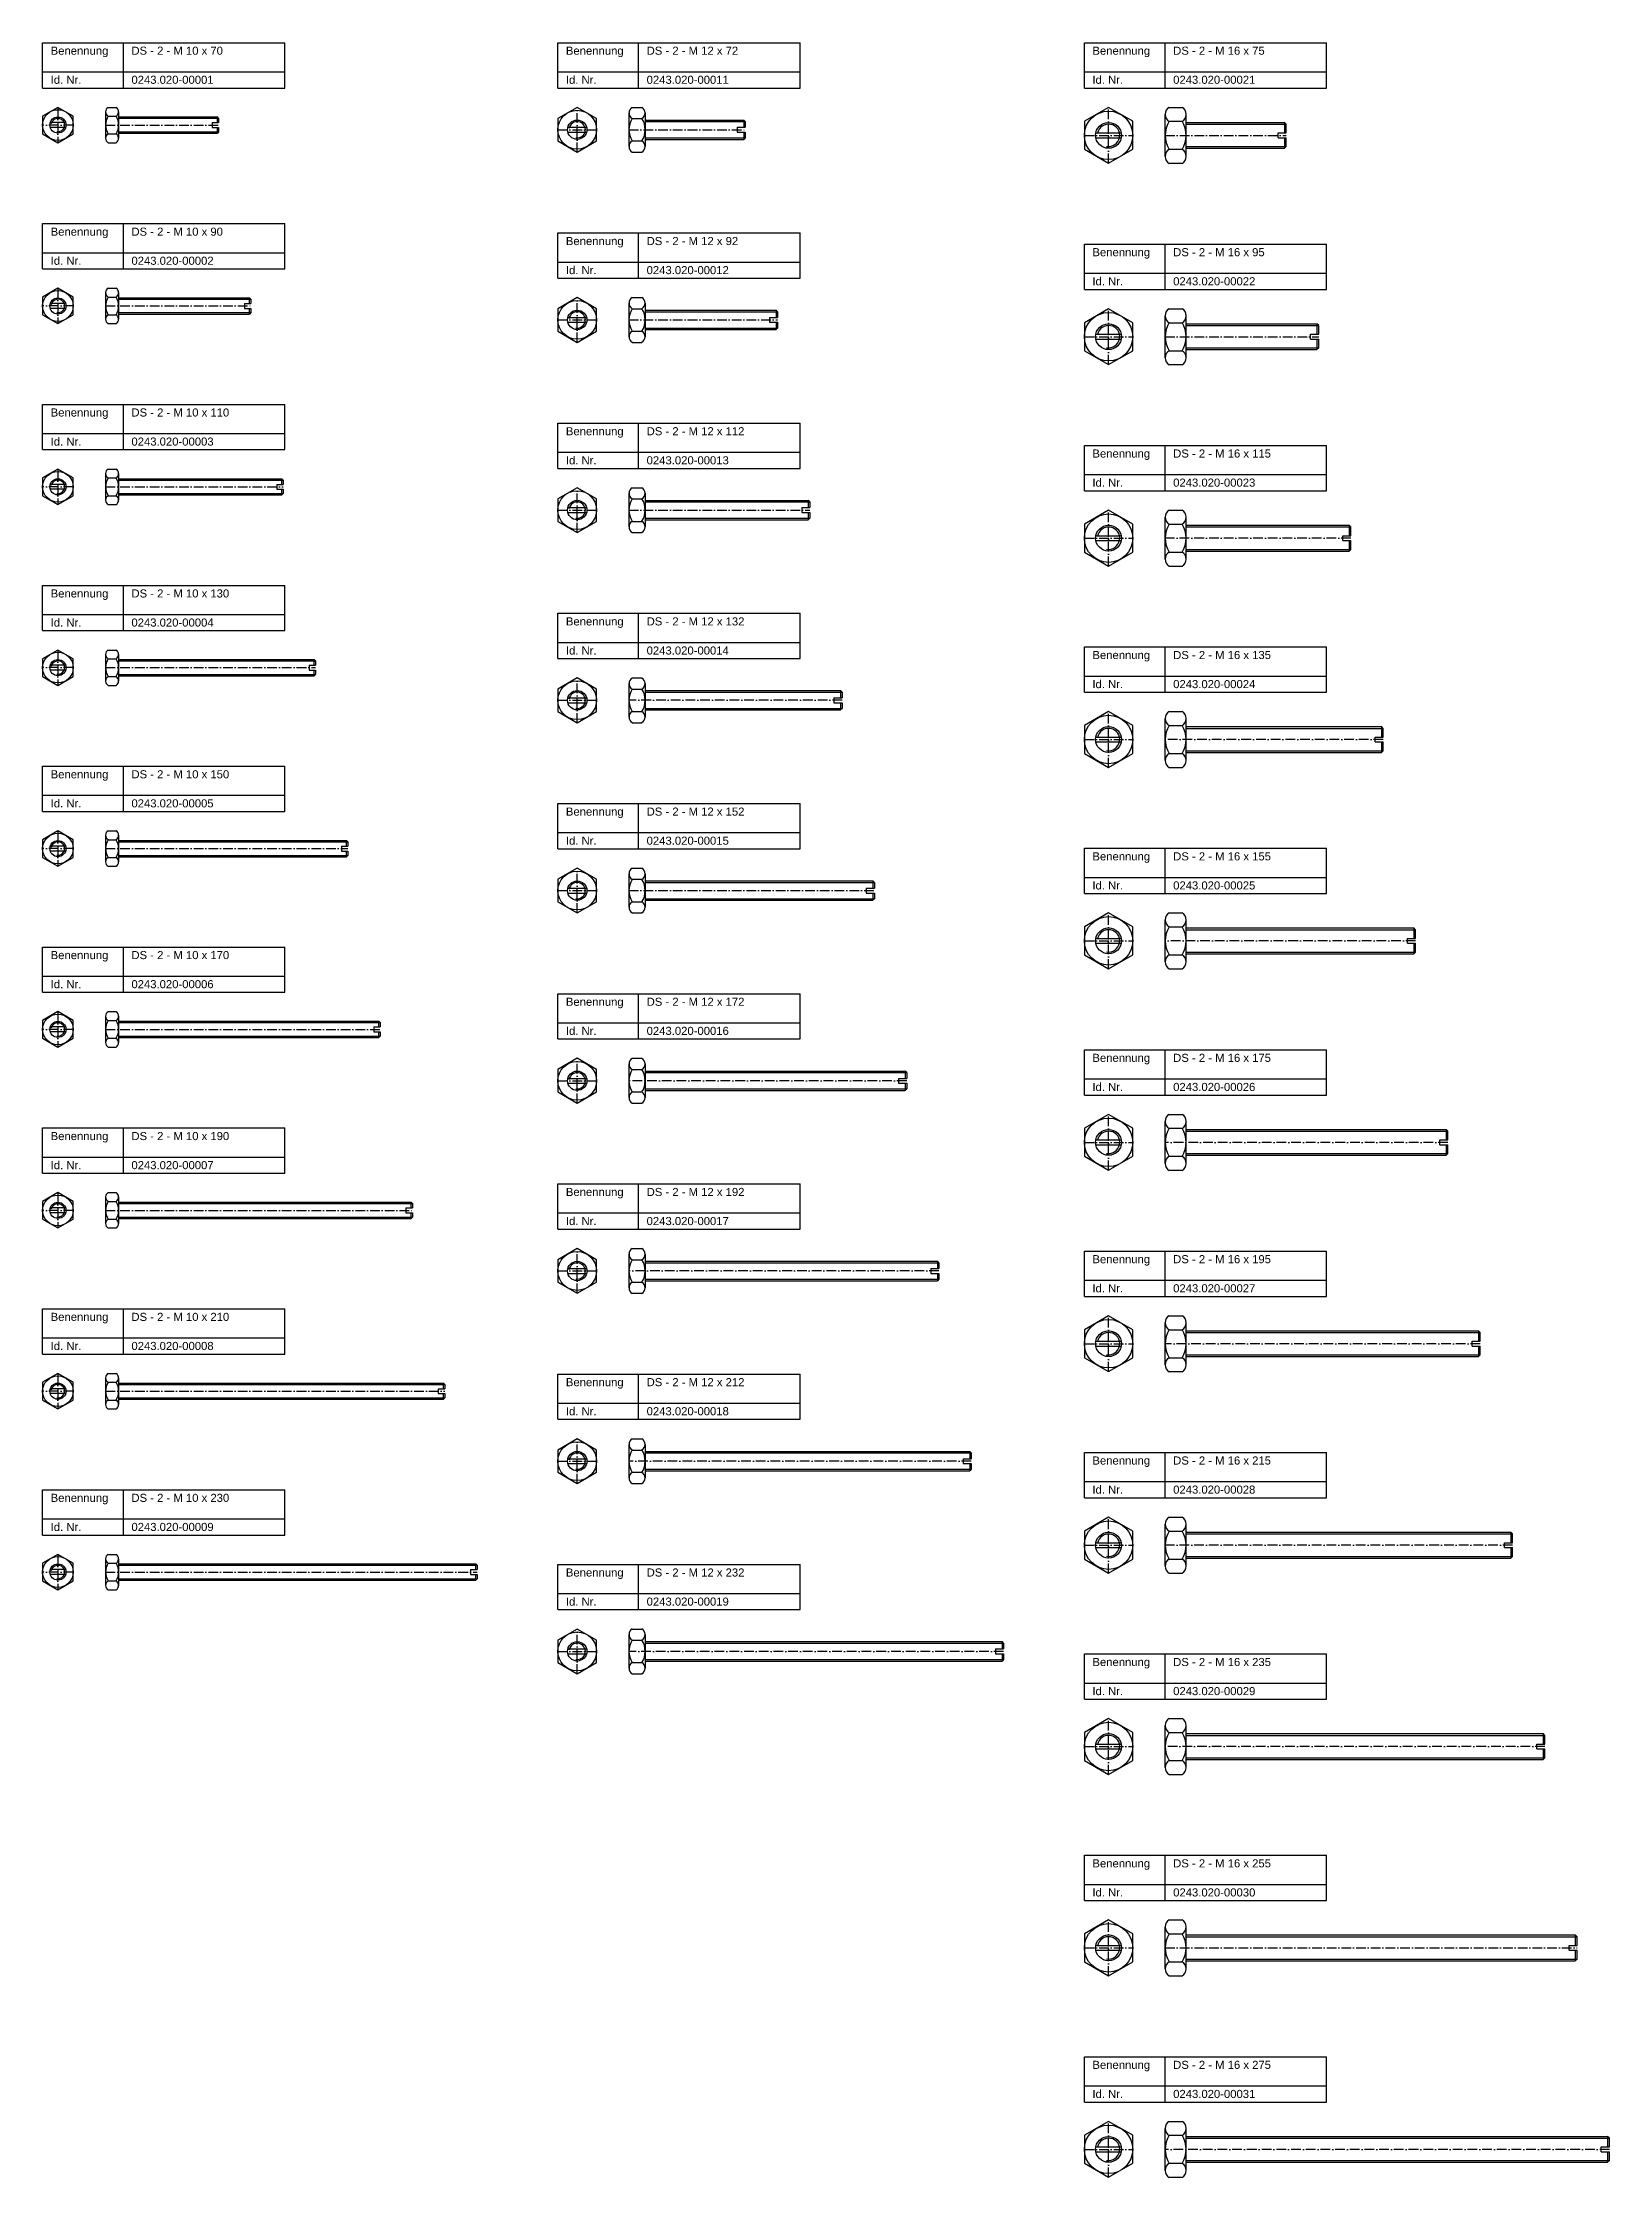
# Model space of a CAD drawing. Header units: millimetres. Extents: x 77 to 1863, y 1386 to 2936.
# Drawn here: x 77 to 1047, y 1615 to 2936 of the extents above; entities that cross this region are included whole.
import ezdxf

# ---------------------------------------------------------------- set-up
doc = ezdxf.new("R2010")
doc.units = ezdxf.units.MM
doc.header["$LTSCALE"] = 0.5
doc.linetypes.add('achse', pattern=[18, 12, -3, 0, -3])
doc.layers.add('HALFEN', color=2, linetype='CONTINUOUS')
doc.styles.add('ARIAL50', font='ARIAL.TTF', dxfattribs={"height": 5})

msp = doc.modelspace()

# ---------------------------------------------------------------- texts
at = {"layer": 'HALFEN', "style": 'ARIAL50'}
for s, p in [('Benennung', (82.2, 2928.8)), ('DS - 2 - M 10 x 70', (132.2, 2928.8)), ('Benennung', (401.2, 2928.8)), ('DS - 2 - M 12 x 72', (451.2, 2928.8)), ('Benennung', (727.2, 2928.8)), ('DS - 2 - M 16 x 75', (777.2, 2928.8)), ('Id. Nr.', (82.2, 2910.8)), ('0243.020-00001', (132.2, 2910.8)), ('Id. Nr.', (401.2, 2910.8)), ('0243.020-00011', (451.2, 2910.8)), ('Id. Nr.', (727.2, 2910.8)), ('0243.020-00021', (777.2, 2910.8)), ('Benennung', (82.2, 2816.8)), ('DS - 2 - M 10 x 90', (132.2, 2816.8)), ('Benennung', (401.2, 2811)), ('DS - 2 - M 12 x 92', (451.2, 2811)), ('Id. Nr.', (82.2, 2798.8)), ('0243.020-00002', (132.2, 2798.8)), ('Benennung', (727.2, 2804.1)), ('DS - 2 - M 16 x 95', (777.2, 2804.1)), ('Id. Nr.', (401.2, 2793)), ('0243.020-00012', (451.2, 2793)), ('Id. Nr.', (727.2, 2786.1)), ('0243.020-00022', (777.2, 2786.1)), ('Benennung', (82.2, 2704.9)), ('DS - 2 - M 10 x 110', (132.2, 2704.9)), ('Benennung', (401.2, 2693.3)), ('DS - 2 - M 12 x 112', (451.2, 2693.3)), ('Id. Nr.', (82.2, 2686.9)), ('0243.020-00003', (132.2, 2686.9)), ('Benennung', (727.2, 2679.5)), ('DS - 2 - M 16 x 115', (777.2, 2679.5)), ('Id. Nr.', (401.2, 2675.3)), ('0243.020-00013', (451.2, 2675.3)), ('Id. Nr.', (727.2, 2661.5)), ('0243.020-00023', (777.2, 2661.5)), ('Benennung', (82.2, 2592.9)), ('DS - 2 - M 10 x 130', (132.2, 2592.9)), ('Id. Nr.', (82.2, 2574.9)), ('0243.020-00004', (132.2, 2574.9)), ('Benennung', (401.2, 2575.6)), ('DS - 2 - M 12 x 132', (451.2, 2575.6)), ('Id. Nr.', (401.2, 2557.6)), ('0243.020-00014', (451.2, 2557.6)), ('Benennung', (727.2, 2554.8)), ('DS - 2 - M 16 x 135', (777.2, 2554.8)), ('Id. Nr.', (727.2, 2536.8)), ('0243.020-00024', (777.2, 2536.8)), ('Benennung', (82.2, 2481)), ('DS - 2 - M 10 x 150', (132.2, 2481)), ('Id. Nr.', (82.2, 2463)), ('0243.020-00005', (132.2, 2463)), ('Benennung', (401.2, 2457.9)), ('DS - 2 - M 12 x 152', (451.2, 2457.9)), ('Id. Nr.', (401.2, 2439.9)), ('0243.020-00015', (451.2, 2439.9)), ('Benennung', (727.2, 2430.2)), ('DS - 2 - M 16 x 155', (777.2, 2430.2)), ('Id. Nr.', (727.2, 2412.2)), ('0243.020-00025', (777.2, 2412.2)), ('Benennung', (82.2, 2369.1)), ('DS - 2 - M 10 x 170', (132.2, 2369.1)), ('Id. Nr.', (82.2, 2351.1)), ('0243.020-00006', (132.2, 2351.1)), ('Benennung', (401.2, 2340.2)), ('DS - 2 - M 12 x 172', (451.2, 2340.2)), ('Id. Nr.', (401.2, 2322.2)), ('0243.020-00016', (451.2, 2322.2)), ('Benennung', (727.2, 2305.5)), ('DS - 2 - M 16 x 175', (777.2, 2305.5)), ('Id. Nr.', (727.2, 2287.5)), ('0243.020-00026', (777.2, 2287.5)), ('Benennung', (82.2, 2257.1)), ('DS - 2 - M 10 x 190', (132.2, 2257.1)), ('Id. Nr.', (82.2, 2239.1)), ('0243.020-00007', (132.2, 2239.1)), ('Benennung', (401.2, 2222.5)), ('DS - 2 - M 12 x 192', (451.2, 2222.5)), ('Id. Nr.', (401.2, 2204.5)), ('0243.020-00017', (451.2, 2204.5)), ('Benennung', (727.2, 2180.9)), ('DS - 2 - M 16 x 195', (777.2, 2180.9)), ('Id. Nr.', (727.2, 2162.9)), ('0243.020-00027', (777.2, 2162.9)), ('Benennung', (82.2, 2145.2)), ('DS - 2 - M 10 x 210', (132.2, 2145.2)), ('Id. Nr.', (82.2, 2127.2)), ('0243.020-00008', (132.2, 2127.2)), ('Benennung', (401.2, 2104.8)), ('DS - 2 - M 12 x 212', (451.2, 2104.8)), ('Id. Nr.', (401.2, 2086.8)), ('0243.020-00018', (451.2, 2086.8)), ('Benennung', (727.2, 2056.3)), ('DS - 2 - M 16 x 215', (777.2, 2056.3)), ('Benennung', (82.2, 2033.2)), ('DS - 2 - M 10 x 230', (132.2, 2033.2)), ('Id. Nr.', (727.2, 2038.3)), ('0243.020-00028', (777.2, 2038.3)), ('Id. Nr.', (82.2, 2015.2)), ('0243.020-00009', (132.2, 2015.2)), ('Benennung', (401.2, 1987)), ('DS - 2 - M 12 x 232', (451.2, 1987)), ('Id. Nr.', (401.2, 1969)), ('0243.020-00019', (451.2, 1969)), ('Benennung', (727.2, 1931.6)), ('DS - 2 - M 16 x 235', (777.2, 1931.6)), ('Id. Nr.', (727.2, 1913.6)), ('0243.020-00029', (777.2, 1913.6)), ('Benennung', (727.2, 1807)), ('DS - 2 - M 16 x 255', (777.2, 1807)), ('Id. Nr.', (727.2, 1789)), ('0243.020-00030', (777.2, 1789)), ('Benennung', (727.2, 1682.3)), ('DS - 2 - M 16 x 275', (777.2, 1682.3)), ('Id. Nr.', (727.2, 1664.3)), ('0243.020-00031', (777.2, 1664.3))]:
    msp.add_text(s, height=5, dxfattribs=at).set_placement(p)

# ---------------------------------------------------------------- linework, layer by layer
at = {"layer": 'HALFEN'}
for p, q in [((77.2, 2936.2), (227.2, 2936.2)), ((77.2, 2908.2), (77.2, 2936.2)), ((127.2, 2908.2), (127.2, 2936.2)), ((227.2, 2908.2), (227.2, 2936.2)), ((396.2, 2936.2), (546.2, 2936.2)), ((396.2, 2908.2), (396.2, 2936.2)), ((446.2, 2908.2), (446.2, 2936.2)), ((546.2, 2908.2), (546.2, 2936.2)), ((722.2, 2936.2), (872.2, 2936.2)), ((722.2, 2908.2), (722.2, 2936.2)), ((772.2, 2908.2), (772.2, 2936.2)), ((872.2, 2908.2), (872.2, 2936.2)), ((77.2, 2918.2), (227.2, 2918.2)), ((77.2, 2908.2), (227.2, 2908.2)), ((396.2, 2918.2), (546.2, 2918.2)), ((396.2, 2908.2), (546.2, 2908.2)), ((722.2, 2918.2), (872.2, 2918.2)), ((722.2, 2908.2), (872.2, 2908.2)), ((86.7, 2896.2), (77.2, 2890.8)), ((96.2, 2890.8), (86.7, 2896.2)), ((116.2, 2893.5), (116.2, 2877.1)), ((117.8, 2896.2), (122.7, 2896.2)), ((124.2, 2893.5), (124.2, 2877.1)), ((442.2, 2896.2), (448.2, 2896.2)), ((774.7, 2896.2), (782.7, 2896.2)), ((77.2, 2890.8), (77.2, 2879.8)), ((91.5, 2886.8), (82, 2886.8)), ((91.5, 2883.8), (82, 2883.8)), ((96.2, 2879.8), (96.2, 2890.8)), ((117.8, 2890.8), (122.7, 2890.8)), ((124.2, 2890.3), (185.4, 2890.3)), ((124.2, 2889.5), (186.2, 2889.5)), ((124.2, 2881.1), (186.2, 2881.1)), ((124.2, 2880.3), (185.4, 2880.3)), ((182.2, 2886.8), (186.2, 2886.8)), ((182.2, 2886.8), (182.2, 2883.8)), ((182.2, 2883.8), (186.2, 2883.8)), ((186.2, 2889.5), (185.4, 2890.3)), ((185.4, 2886.8), (185.4, 2890.3)), ((185.4, 2880.3), (185.4, 2883.8)), ((186.2, 2881.1), (185.4, 2880.3)), ((186.2, 2889.5), (186.2, 2886.8)), ((186.2, 2883.8), (186.2, 2881.1)), ((402.4, 2883.9), (414.1, 2883.9)), ((402.4, 2880.9), (414.1, 2880.9)), ((440.2, 2892.8), (440.2, 2872)), ((442.2, 2889.3), (448.2, 2889.3)), ((450.2, 2892.8), (450.2, 2872)), ((450.2, 2888.4), (511.3, 2888.4)), ((450.2, 2887.4), (512.2, 2887.4)), ((507.2, 2883.9), (512.2, 2883.9)), ((507.2, 2883.9), (507.2, 2880.9)), ((507.2, 2880.9), (512.2, 2880.9)), ((511.3, 2888.4), (511.3, 2883.9)), ((512.2, 2887.4), (511.3, 2888.4)), ((511.3, 2880.9), (511.3, 2876.4)), ((512.2, 2887.4), (512.2, 2883.9)), ((512.2, 2880.9), (512.2, 2877.3)), ((729.4, 2880.4), (745.1, 2880.4)), ((772.2, 2865.9), (772.2, 2891.9)), ((774.7, 2887.6), (782.7, 2887.6)), ((785.2, 2865.9), (785.2, 2891.9)), ((785.2, 2886.9), (846.2, 2886.9)), ((785.2, 2885.8), (847.2, 2885.8)), ((842.2, 2880.4), (847.2, 2880.4)), ((842.2, 2877.4), (842.2, 2880.4)), ((847.2, 2885.8), (846.2, 2886.9)), ((846.2, 2886.9), (846.2, 2880.4)), ((847.2, 2880.4), (847.2, 2885.8)), ((77.2, 2879.8), (86.7, 2874.3)), ((86.7, 2874.3), (96.2, 2879.8)), ((117.8, 2879.8), (122.7, 2879.8)), ((117.8, 2874.3), (122.7, 2874.3)), ((442.2, 2875.5), (448.2, 2875.5)), ((442.2, 2868.5), (448.2, 2868.5)), ((450.2, 2877.3), (512.2, 2877.3)), ((450.2, 2876.4), (511.3, 2876.4)), ((512.2, 2877.3), (511.3, 2876.4)), ((729.4, 2877.4), (745.1, 2877.4)), ((774.7, 2870.3), (782.7, 2870.3)), ((785.2, 2872), (847.2, 2872)), ((785.2, 2870.9), (846.2, 2870.9)), ((842.2, 2877.4), (847.2, 2877.4)), ((846.2, 2877.4), (846.2, 2870.9)), ((847.2, 2872), (846.2, 2870.9)), ((847.2, 2872), (847.2, 2877.4)), ((774.7, 2861.6), (782.7, 2861.6)), ((77.2, 2824.3), (227.2, 2824.3)), ((77.2, 2796.3), (77.2, 2824.3)), ((127.2, 2796.3), (127.2, 2824.3)), ((227.2, 2796.3), (227.2, 2824.3)), ((396.2, 2818.5), (546.2, 2818.5)), ((396.2, 2790.5), (396.2, 2818.5)), ((446.2, 2790.5), (446.2, 2818.5)), ((546.2, 2790.5), (546.2, 2818.5)), ((77.2, 2806.3), (227.2, 2806.3)), ((722.2, 2811.6), (872.2, 2811.6)), ((722.2, 2783.6), (722.2, 2811.6)), ((772.2, 2783.6), (772.2, 2811.6)), ((872.2, 2783.6), (872.2, 2811.6)), ((77.2, 2796.3), (227.2, 2796.3)), ((396.2, 2800.5), (546.2, 2800.5)), ((396.2, 2790.5), (546.2, 2790.5)), ((722.2, 2793.6), (872.2, 2793.6)), ((86.7, 2784.3), (77.2, 2778.8)), ((77.2, 2778.8), (77.2, 2767.9)), ((91.5, 2774.8), (82, 2774.8)), ((96.2, 2778.8), (86.7, 2784.3)), ((96.2, 2767.9), (96.2, 2778.8)), ((116.2, 2781.6), (116.2, 2765.1)), ((117.8, 2784.3), (122.7, 2784.3)), ((117.8, 2778.8), (122.7, 2778.8)), ((124.2, 2781.6), (124.2, 2765.1)), ((124.2, 2778.3), (205.4, 2778.3)), ((124.2, 2777.5), (206.2, 2777.5)), ((202.2, 2774.8), (206.2, 2774.8)), ((202.2, 2774.8), (202.2, 2771.8)), ((205.4, 2774.8), (205.4, 2778.3)), ((206.2, 2777.5), (205.4, 2778.3)), ((206.2, 2777.5), (206.2, 2774.8)), ((440.2, 2775.1), (440.2, 2754.3)), ((442.2, 2778.5), (448.2, 2778.5)), ((450.2, 2775.1), (450.2, 2754.3)), ((722.2, 2783.6), (872.2, 2783.6)), ((77.2, 2767.9), (86.7, 2762.4)), ((91.5, 2771.8), (82, 2771.8)), ((86.7, 2762.4), (96.2, 2767.9)), ((117.8, 2767.9), (122.7, 2767.9)), ((117.8, 2762.4), (122.7, 2762.4)), ((124.2, 2769.2), (206.2, 2769.2)), ((124.2, 2768.3), (205.4, 2768.3)), ((202.2, 2771.8), (206.2, 2771.8)), ((205.4, 2768.3), (205.4, 2771.8)), ((206.2, 2769.2), (205.4, 2768.3)), ((206.2, 2771.8), (206.2, 2769.2)), ((402.4, 2766.2), (414.1, 2766.2)), ((402.4, 2763.2), (414.1, 2763.2)), ((442.2, 2771.6), (448.2, 2771.6)), ((450.2, 2770.7), (531.3, 2770.7)), ((450.2, 2769.7), (532.2, 2769.7)), ((527.2, 2766.2), (527.2, 2763.2)), ((527.2, 2766.2), (532.2, 2766.2)), ((527.2, 2763.2), (532.2, 2763.2)), ((532.2, 2769.7), (531.3, 2770.7)), ((531.3, 2770.7), (531.3, 2766.2)), ((531.3, 2763.2), (531.3, 2758.7)), ((532.2, 2769.7), (532.2, 2766.2)), ((532.2, 2763.2), (532.2, 2759.6)), ((772.2, 2741.3), (772.2, 2767.3)), ((774.7, 2771.6), (782.7, 2771.6)), ((774.7, 2762.9), (782.7, 2762.9)), ((785.2, 2741.3), (785.2, 2767.3)), ((785.2, 2762.3), (866.2, 2762.3)), ((785.2, 2761.2), (867.3, 2761.2)), ((867.3, 2761.2), (866.2, 2762.3)), ((866.2, 2762.3), (866.2, 2755.8)), ((867.3, 2755.8), (867.3, 2761.2)), ((442.2, 2757.8), (448.2, 2757.8)), ((442.2, 2750.8), (448.2, 2750.8)), ((450.2, 2759.6), (532.2, 2759.6)), ((450.2, 2758.7), (531.3, 2758.7)), ((532.2, 2759.6), (531.3, 2758.7)), ((729.4, 2755.8), (745.1, 2755.8)), ((729.4, 2752.8), (745.1, 2752.8)), ((862.3, 2752.8), (862.3, 2755.8)), ((862.3, 2755.8), (867.3, 2755.8)), ((862.3, 2752.8), (867.3, 2752.8)), ((866.2, 2752.8), (866.2, 2746.3)), ((867.3, 2747.4), (867.3, 2752.8)), ((774.7, 2745.6), (782.7, 2745.6)), ((774.7, 2737), (782.7, 2737)), ((785.2, 2747.4), (867.3, 2747.4)), ((785.2, 2746.3), (866.2, 2746.3)), ((867.3, 2747.4), (866.2, 2746.3)), ((77.2, 2712.4), (227.2, 2712.4)), ((77.2, 2684.4), (77.2, 2712.4)), ((127.2, 2684.4), (127.2, 2712.4)), ((227.2, 2684.4), (227.2, 2712.4)), ((396.2, 2700.8), (546.2, 2700.8)), ((396.2, 2672.8), (396.2, 2700.8)), ((446.2, 2672.8), (446.2, 2700.8)), ((546.2, 2672.8), (546.2, 2700.8)), ((77.2, 2694.4), (227.2, 2694.4)), ((77.2, 2684.4), (227.2, 2684.4)), ((396.2, 2682.8), (546.2, 2682.8)), ((722.2, 2687), (872.2, 2687)), ((722.2, 2659), (722.2, 2687)), ((772.2, 2659), (772.2, 2687)), ((872.2, 2659), (872.2, 2687)), ((86.7, 2672.4), (77.2, 2666.9)), ((96.2, 2666.9), (86.7, 2672.4)), ((116.2, 2669.6), (116.2, 2653.2)), ((117.8, 2672.4), (122.7, 2672.4)), ((124.2, 2669.6), (124.2, 2653.2)), ((396.2, 2672.8), (546.2, 2672.8)), ((722.2, 2669), (872.2, 2669)), ((77.2, 2666.9), (77.2, 2655.9)), ((77.2, 2655.9), (86.7, 2650.4)), ((91.5, 2662.9), (82, 2662.9)), ((91.5, 2659.9), (82, 2659.9)), ((86.7, 2650.4), (96.2, 2655.9)), ((96.2, 2655.9), (96.2, 2666.9)), ((117.8, 2666.9), (122.7, 2666.9)), ((117.8, 2655.9), (122.7, 2655.9)), ((124.2, 2666.4), (225.4, 2666.4)), ((124.2, 2665.6), (226.2, 2665.6)), ((124.2, 2657.2), (226.2, 2657.2)), ((124.2, 2656.4), (225.4, 2656.4)), ((222.2, 2662.9), (226.2, 2662.9)), ((222.2, 2662.9), (222.2, 2659.9)), ((222.2, 2659.9), (226.2, 2659.9)), ((225.4, 2662.9), (225.4, 2666.4)), ((226.2, 2665.6), (225.4, 2666.4)), ((225.4, 2656.4), (225.4, 2659.9)), ((226.2, 2657.2), (225.4, 2656.4)), ((226.2, 2665.6), (226.2, 2662.9)), ((226.2, 2659.9), (226.2, 2657.2)), ((440.2, 2657.4), (440.2, 2636.6)), ((442.2, 2660.8), (448.2, 2660.8)), ((450.2, 2657.4), (450.2, 2636.6)), ((722.2, 2659), (872.2, 2659)), ((117.8, 2650.4), (122.7, 2650.4)), ((402.4, 2648.5), (414.1, 2648.5)), ((402.4, 2645.5), (414.1, 2645.5)), ((442.2, 2653.9), (448.2, 2653.9)), ((450.2, 2653), (551.3, 2653)), ((450.2, 2652), (552.2, 2652)), ((547.2, 2648.5), (552.2, 2648.5)), ((547.2, 2648.5), (547.2, 2645.5)), ((547.2, 2645.5), (552.2, 2645.5)), ((552.2, 2652), (551.3, 2653)), ((551.3, 2653), (551.3, 2648.5)), ((551.3, 2645.5), (551.3, 2641)), ((552.2, 2652), (552.2, 2648.5)), ((552.2, 2645.5), (552.2, 2641.9)), ((772.2, 2616.7), (772.2, 2642.6)), ((774.7, 2647), (782.7, 2647)), ((785.2, 2616.7), (785.2, 2642.6)), ((442.2, 2640), (448.2, 2640)), ((442.2, 2633.1), (448.2, 2633.1)), ((450.2, 2641.9), (552.2, 2641.9)), ((450.2, 2641), (551.3, 2641)), ((552.2, 2641.9), (551.3, 2641)), ((729.4, 2631.1), (745.1, 2631.1)), ((774.7, 2638.3), (782.7, 2638.3)), ((785.2, 2637.6), (886.2, 2637.6)), ((785.2, 2636.6), (887.3, 2636.6)), ((882.3, 2631.1), (887.3, 2631.1)), ((882.3, 2628.1), (882.3, 2631.1)), ((887.3, 2636.6), (886.2, 2637.6)), ((886.2, 2637.6), (886.2, 2631.1)), ((887.3, 2631.1), (887.3, 2636.6)), ((729.4, 2628.1), (745.1, 2628.1)), ((774.7, 2621), (782.7, 2621)), ((785.2, 2622.7), (887.3, 2622.7)), ((785.2, 2621.6), (886.2, 2621.6)), ((882.3, 2628.1), (887.3, 2628.1)), ((886.2, 2628.1), (886.2, 2621.6)), ((887.3, 2622.7), (886.2, 2621.6)), ((887.3, 2622.7), (887.3, 2628.1)), ((774.7, 2612.3), (782.7, 2612.3)), ((77.2, 2600.4), (227.2, 2600.4)), ((77.2, 2572.4), (77.2, 2600.4)), ((127.2, 2572.4), (127.2, 2600.4)), ((227.2, 2572.4), (227.2, 2600.4)), ((77.2, 2582.4), (227.2, 2582.4)), ((396.2, 2583.1), (546.2, 2583.1)), ((396.2, 2555.1), (396.2, 2583.1)), ((446.2, 2555.1), (446.2, 2583.1)), ((546.2, 2555.1), (546.2, 2583.1)), ((77.2, 2572.4), (227.2, 2572.4)), ((396.2, 2565.1), (546.2, 2565.1)), ((86.7, 2560.4), (77.2, 2554.9)), ((77.2, 2554.9), (77.2, 2544)), ((91.5, 2551), (82, 2551)), ((96.2, 2554.9), (86.7, 2560.4)), ((96.2, 2544), (96.2, 2554.9)), ((116.2, 2557.7), (116.2, 2541.2)), ((117.8, 2560.4), (122.7, 2560.4)), ((117.8, 2554.9), (122.7, 2554.9)), ((124.2, 2557.7), (124.2, 2541.2)), ((124.2, 2554.5), (245.4, 2554.5)), ((124.2, 2553.7), (246.2, 2553.7)), ((242.2, 2551), (246.2, 2551)), ((242.2, 2551), (242.2, 2548)), ((245.4, 2551), (245.4, 2554.5)), ((246.2, 2553.7), (245.4, 2554.5)), ((246.2, 2553.7), (246.2, 2551)), ((396.2, 2555.1), (546.2, 2555.1)), ((722.2, 2562.3), (872.2, 2562.3)), ((722.2, 2534.3), (722.2, 2562.3)), ((772.2, 2534.3), (772.2, 2562.3)), ((872.2, 2534.3), (872.2, 2562.3)), ((77.2, 2544), (86.7, 2538.5)), ((91.5, 2548), (82, 2548)), ((86.7, 2538.5), (96.2, 2544)), ((117.8, 2544), (122.7, 2544)), ((117.8, 2538.5), (122.7, 2538.5)), ((124.2, 2545.3), (246.2, 2545.3)), ((124.2, 2544.5), (245.4, 2544.5)), ((242.2, 2548), (246.2, 2548)), ((245.4, 2544.5), (245.4, 2548)), ((246.2, 2545.3), (245.4, 2544.5)), ((246.2, 2548), (246.2, 2545.3)), ((440.2, 2539.6), (440.2, 2518.9)), ((442.2, 2543.1), (448.2, 2543.1)), ((450.2, 2539.6), (450.2, 2518.9)), ((722.2, 2544.3), (872.2, 2544.3)), ((402.4, 2530.8), (414.1, 2530.8)), ((402.4, 2527.8), (414.1, 2527.8)), ((442.2, 2536.2), (448.2, 2536.2)), ((450.2, 2535.3), (571.3, 2535.3)), ((450.2, 2534.3), (572.2, 2534.3)), ((450.2, 2524.2), (572.2, 2524.2)), ((450.2, 2523.3), (571.3, 2523.3)), ((567.2, 2530.8), (567.2, 2527.8)), ((567.2, 2530.8), (572.2, 2530.8)), ((567.2, 2527.8), (572.2, 2527.8)), ((572.2, 2534.3), (571.3, 2535.3)), ((571.3, 2535.3), (571.3, 2530.8)), ((571.3, 2527.8), (571.3, 2523.3)), ((572.2, 2524.2), (571.3, 2523.3)), ((572.2, 2534.3), (572.2, 2530.8)), ((572.2, 2527.8), (572.2, 2524.2)), ((722.2, 2534.3), (872.2, 2534.3)), ((442.2, 2522.3), (448.2, 2522.3)), ((442.2, 2515.4), (448.2, 2515.4)), ((772.2, 2492), (772.2, 2518)), ((774.7, 2522.3), (782.7, 2522.3)), ((774.7, 2513.7), (782.7, 2513.7)), ((785.2, 2492), (785.2, 2518)), ((785.2, 2513), (906.2, 2513)), ((785.2, 2511.9), (907.3, 2511.9)), ((907.3, 2511.9), (906.2, 2513)), ((906.2, 2513), (906.2, 2506.5)), ((907.3, 2506.5), (907.3, 2511.9)), ((729.4, 2506.5), (745.1, 2506.5)), ((729.4, 2503.5), (745.1, 2503.5)), ((785.2, 2498.1), (907.3, 2498.1)), ((785.2, 2497), (906.2, 2497)), ((902.3, 2503.5), (902.3, 2506.5)), ((902.3, 2506.5), (907.3, 2506.5)), ((902.3, 2503.5), (907.3, 2503.5)), ((906.2, 2503.5), (906.2, 2497)), ((907.3, 2498.1), (906.2, 2497)), ((907.3, 2498.1), (907.3, 2503.5)), ((77.2, 2488.5), (227.2, 2488.5)), ((77.2, 2460.5), (77.2, 2488.5)), ((127.2, 2460.5), (127.2, 2488.5)), ((227.2, 2460.5), (227.2, 2488.5)), ((774.7, 2496.3), (782.7, 2496.3)), ((774.7, 2487.7), (782.7, 2487.7)), ((77.2, 2470.5), (227.2, 2470.5)), ((77.2, 2460.5), (227.2, 2460.5)), ((396.2, 2465.4), (546.2, 2465.4)), ((396.2, 2437.4), (396.2, 2465.4)), ((446.2, 2437.4), (446.2, 2465.4)), ((546.2, 2437.4), (546.2, 2465.4)), ((86.7, 2448.5), (77.2, 2443)), ((96.2, 2443), (86.7, 2448.5)), ((116.2, 2445.8), (116.2, 2429.3)), ((117.8, 2448.5), (122.7, 2448.5)), ((124.2, 2445.8), (124.2, 2429.3)), ((396.2, 2447.4), (546.2, 2447.4)), ((77.2, 2443), (77.2, 2432)), ((77.2, 2432), (86.7, 2426.6)), ((91.5, 2439), (82, 2439)), ((91.5, 2436), (82, 2436)), ((86.7, 2426.6), (96.2, 2432)), ((96.2, 2432), (96.2, 2443)), ((117.8, 2443), (122.7, 2443)), ((117.8, 2432), (122.7, 2432)), ((124.2, 2442.5), (265.4, 2442.5)), ((124.2, 2441.7), (266.2, 2441.7)), ((124.2, 2433.3), (266.2, 2433.3)), ((124.2, 2432.5), (265.4, 2432.5)), ((262.2, 2439), (266.2, 2439)), ((262.2, 2439), (262.2, 2436)), ((262.2, 2436), (266.2, 2436)), ((265.4, 2439), (265.4, 2442.5)), ((266.2, 2441.7), (265.4, 2442.5)), ((265.4, 2432.5), (265.4, 2436)), ((266.2, 2433.3), (265.4, 2432.5)), ((266.2, 2441.7), (266.2, 2439)), ((266.2, 2436), (266.2, 2433.3)), ((396.2, 2437.4), (546.2, 2437.4)), ((722.2, 2437.7), (872.2, 2437.7)), ((722.2, 2409.7), (722.2, 2437.7)), ((772.2, 2409.7), (772.2, 2437.7)), ((872.2, 2409.7), (872.2, 2437.7)), ((117.8, 2426.6), (122.7, 2426.6)), ((440.2, 2421.9), (440.2, 2401.2)), ((442.2, 2425.4), (448.2, 2425.4)), ((442.2, 2418.5), (448.2, 2418.5)), ((450.2, 2421.9), (450.2, 2401.2)), ((450.2, 2417.5), (591.3, 2417.5)), ((592.2, 2416.6), (591.3, 2417.5)), ((591.3, 2417.5), (591.3, 2413)), ((722.2, 2419.7), (872.2, 2419.7)), ((402.4, 2413), (414.1, 2413)), ((402.4, 2410), (414.1, 2410)), ((442.2, 2404.6), (448.2, 2404.6)), ((450.2, 2416.6), (592.2, 2416.6)), ((450.2, 2406.5), (592.2, 2406.5)), ((450.2, 2405.5), (591.3, 2405.5)), ((587.2, 2413), (592.2, 2413)), ((587.2, 2413), (587.2, 2410)), ((587.2, 2410), (592.2, 2410)), ((591.3, 2410), (591.3, 2405.5)), ((592.2, 2406.5), (591.3, 2405.5)), ((592.2, 2416.6), (592.2, 2413)), ((592.2, 2410), (592.2, 2406.5)), ((722.2, 2409.7), (872.2, 2409.7)), ((442.2, 2397.7), (448.2, 2397.7)), ((772.2, 2367.4), (772.2, 2393.4)), ((774.7, 2397.7), (782.7, 2397.7)), ((785.2, 2367.4), (785.2, 2393.4)), ((729.4, 2381.9), (745.1, 2381.9)), ((729.4, 2378.9), (745.1, 2378.9)), ((774.7, 2389), (782.7, 2389)), ((785.2, 2388.4), (926.2, 2388.4)), ((785.2, 2387.3), (927.3, 2387.3)), ((922.3, 2381.9), (927.3, 2381.9)), ((922.3, 2378.9), (922.3, 2381.9)), ((922.3, 2378.9), (927.3, 2378.9)), ((926.2, 2388.4), (926.2, 2381.9)), ((927.3, 2387.3), (926.2, 2388.4)), ((926.2, 2378.9), (926.2, 2372.4)), ((927.3, 2381.9), (927.3, 2387.3)), ((927.3, 2373.4), (927.3, 2378.9)), ((77.2, 2376.6), (227.2, 2376.6)), ((77.2, 2348.6), (77.2, 2376.6)), ((127.2, 2348.6), (127.2, 2376.6)), ((227.2, 2348.6), (227.2, 2376.6)), ((774.7, 2371.7), (782.7, 2371.7)), ((785.2, 2373.4), (927.3, 2373.4)), ((785.2, 2372.4), (926.2, 2372.4)), ((927.3, 2373.4), (926.2, 2372.4)), ((77.2, 2358.6), (227.2, 2358.6)), ((774.7, 2363), (782.7, 2363)), ((77.2, 2348.6), (227.2, 2348.6)), ((396.2, 2347.7), (546.2, 2347.7)), ((396.2, 2319.7), (396.2, 2347.7)), ((446.2, 2319.7), (446.2, 2347.7)), ((546.2, 2319.7), (546.2, 2347.7)), ((86.7, 2336.6), (77.2, 2331.1)), ((77.2, 2331.1), (77.2, 2320.1)), ((91.5, 2327.1), (82, 2327.1)), ((96.2, 2331.1), (86.7, 2336.6)), ((96.2, 2320.1), (96.2, 2331.1)), ((116.2, 2333.8), (116.2, 2317.4)), ((117.8, 2336.6), (122.7, 2336.6)), ((117.8, 2331.1), (122.7, 2331.1)), ((124.2, 2333.8), (124.2, 2317.4)), ((124.2, 2330.6), (285.4, 2330.6)), ((124.2, 2329.8), (286.2, 2329.8)), ((282.2, 2327.1), (286.2, 2327.1)), ((282.2, 2327.1), (282.2, 2324.1)), ((285.4, 2327.1), (285.4, 2330.6)), ((286.2, 2329.8), (285.4, 2330.6)), ((286.2, 2329.8), (286.2, 2327.1)), ((396.2, 2329.7), (546.2, 2329.7)), ((77.2, 2320.1), (86.7, 2314.6)), ((91.5, 2324.1), (82, 2324.1)), ((86.7, 2314.6), (96.2, 2320.1)), ((117.8, 2320.1), (122.7, 2320.1)), ((117.8, 2314.6), (122.7, 2314.6)), ((124.2, 2321.4), (286.2, 2321.4)), ((124.2, 2320.6), (285.4, 2320.6)), ((282.2, 2324.1), (286.2, 2324.1)), ((285.4, 2320.6), (285.4, 2324.1)), ((286.2, 2321.4), (285.4, 2320.6)), ((286.2, 2324.1), (286.2, 2321.4)), ((396.2, 2319.7), (546.2, 2319.7)), ((722.2, 2313), (872.2, 2313)), ((722.2, 2285), (722.2, 2313)), ((772.2, 2285), (772.2, 2313)), ((872.2, 2285), (872.2, 2313)), ((440.2, 2304.2), (440.2, 2283.4)), ((442.2, 2307.7), (448.2, 2307.7)), ((442.2, 2300.8), (448.2, 2300.8)), ((450.2, 2304.2), (450.2, 2283.4)), ((450.2, 2299.8), (611.3, 2299.8)), ((450.2, 2298.9), (612.2, 2298.9)), ((612.2, 2298.9), (611.3, 2299.8)), ((611.3, 2299.8), (611.3, 2295.3)), ((612.2, 2298.9), (612.2, 2295.3)), ((402.4, 2295.3), (414.1, 2295.3)), ((402.4, 2292.3), (414.1, 2292.3)), ((442.2, 2286.9), (448.2, 2286.9)), ((450.2, 2288.8), (612.2, 2288.8)), ((450.2, 2287.8), (611.3, 2287.8)), ((607.2, 2295.3), (612.2, 2295.3)), ((607.2, 2295.3), (607.2, 2292.3)), ((607.2, 2292.3), (612.2, 2292.3)), ((611.3, 2292.3), (611.3, 2287.8)), ((612.2, 2288.8), (611.3, 2287.8)), ((612.2, 2292.3), (612.2, 2288.8)), ((722.2, 2295), (872.2, 2295)), ((442.2, 2280), (448.2, 2280)), ((722.2, 2285), (872.2, 2285)), ((774.7, 2273), (782.7, 2273)), ((77.2, 2264.6), (227.2, 2264.6)), ((77.2, 2236.6), (77.2, 2264.6)), ((127.2, 2236.6), (127.2, 2264.6)), ((227.2, 2236.6), (227.2, 2264.6)), ((772.2, 2242.7), (772.2, 2268.7)), ((774.7, 2264.4), (782.7, 2264.4)), ((785.2, 2242.7), (785.2, 2268.7)), ((785.2, 2263.7), (946.2, 2263.7)), ((785.2, 2262.6), (947.3, 2262.6)), ((947.3, 2262.6), (946.2, 2263.7)), ((946.2, 2263.7), (946.2, 2257.2)), ((947.3, 2257.2), (947.3, 2262.6)), ((77.2, 2246.6), (227.2, 2246.6)), ((729.4, 2257.2), (745.1, 2257.2)), ((729.4, 2254.2), (745.1, 2254.2)), ((774.7, 2247.1), (782.7, 2247.1)), ((785.2, 2248.8), (947.3, 2248.8)), ((785.2, 2247.7), (946.2, 2247.7)), ((942.3, 2257.2), (947.3, 2257.2)), ((942.3, 2254.2), (942.3, 2257.2)), ((942.3, 2254.2), (947.3, 2254.2)), ((946.2, 2254.2), (946.2, 2247.7)), ((947.3, 2248.8), (946.2, 2247.7)), ((947.3, 2248.8), (947.3, 2254.2)), ((77.2, 2236.6), (227.2, 2236.6)), ((774.7, 2238.4), (782.7, 2238.4)), ((86.7, 2224.6), (77.2, 2219.1)), ((96.2, 2219.1), (86.7, 2224.6)), ((116.2, 2221.9), (116.2, 2205.4)), ((117.8, 2224.6), (122.7, 2224.6)), ((124.2, 2221.9), (124.2, 2205.4)), ((396.2, 2230), (546.2, 2230)), ((396.2, 2202), (396.2, 2230)), ((446.2, 2202), (446.2, 2230)), ((546.2, 2202), (546.2, 2230)), ((77.2, 2219.1), (77.2, 2208.2)), ((77.2, 2208.2), (86.7, 2202.7)), ((91.5, 2215.1), (82, 2215.1)), ((91.5, 2212.1), (82, 2212.1)), ((86.7, 2202.7), (96.2, 2208.2)), ((96.2, 2208.2), (96.2, 2219.1)), ((117.8, 2219.1), (122.7, 2219.1)), ((117.8, 2208.2), (122.7, 2208.2)), ((124.2, 2218.6), (305.4, 2218.6)), ((124.2, 2217.8), (306.2, 2217.8)), ((124.2, 2209.5), (306.2, 2209.5)), ((124.2, 2208.6), (305.4, 2208.6)), ((302.2, 2215.1), (306.2, 2215.1)), ((302.2, 2215.1), (302.2, 2212.1)), ((302.2, 2212.1), (306.2, 2212.1)), ((305.4, 2215.1), (305.4, 2218.6)), ((306.2, 2217.8), (305.4, 2218.6)), ((305.4, 2208.6), (305.4, 2212.1)), ((306.2, 2209.5), (305.4, 2208.6)), ((306.2, 2217.8), (306.2, 2215.1)), ((306.2, 2212.1), (306.2, 2209.5)), ((396.2, 2212), (546.2, 2212)), ((117.8, 2202.7), (122.7, 2202.7)), ((396.2, 2202), (546.2, 2202)), ((440.2, 2186.5), (440.2, 2165.7)), ((442.2, 2190), (448.2, 2190)), ((442.2, 2183), (448.2, 2183)), ((450.2, 2186.5), (450.2, 2165.7)), ((450.2, 2182.1), (631.3, 2182.1)), ((450.2, 2181.2), (632.2, 2181.2)), ((632.2, 2181.2), (631.3, 2182.1)), ((631.3, 2182.1), (631.3, 2177.6)), ((632.2, 2181.2), (632.2, 2177.6)), ((722.2, 2188.4), (872.2, 2188.4)), ((722.2, 2160.4), (722.2, 2188.4)), ((772.2, 2160.4), (772.2, 2188.4)), ((872.2, 2160.4), (872.2, 2188.4)), ((402.4, 2177.6), (414.1, 2177.6)), ((402.4, 2174.6), (414.1, 2174.6)), ((442.2, 2169.2), (448.2, 2169.2)), ((450.2, 2171.1), (632.2, 2171.1)), ((450.2, 2170.1), (631.3, 2170.1)), ((627.2, 2177.6), (627.2, 2174.6)), ((627.2, 2177.6), (632.2, 2177.6)), ((627.2, 2174.6), (632.2, 2174.6)), ((631.3, 2174.6), (631.3, 2170.1)), ((632.2, 2171.1), (631.3, 2170.1)), ((632.2, 2174.6), (632.2, 2171.1)), ((722.2, 2170.4), (872.2, 2170.4)), ((442.2, 2162.3), (448.2, 2162.3)), ((722.2, 2160.4), (872.2, 2160.4)), ((77.2, 2152.7), (227.2, 2152.7)), ((77.2, 2124.7), (77.2, 2152.7)), ((127.2, 2124.7), (127.2, 2152.7)), ((227.2, 2124.7), (227.2, 2152.7)), ((772.2, 2118.1), (772.2, 2144.1)), ((774.7, 2148.4), (782.7, 2148.4)), ((785.2, 2118.1), (785.2, 2144.1)), ((77.2, 2134.7), (227.2, 2134.7)), ((729.4, 2132.6), (745.1, 2132.6)), ((729.4, 2129.6), (745.1, 2129.6)), ((774.7, 2139.7), (782.7, 2139.7)), ((785.2, 2139.1), (966.2, 2139.1)), ((785.2, 2138), (967.3, 2138)), ((962.3, 2132.6), (967.3, 2132.6)), ((962.3, 2129.6), (962.3, 2132.6)), ((962.3, 2129.6), (967.3, 2129.6)), ((967.3, 2138), (966.2, 2139.1)), ((966.2, 2139.1), (966.2, 2132.6)), ((966.2, 2129.6), (966.2, 2123.1)), ((967.3, 2132.6), (967.3, 2138)), ((967.3, 2124.2), (967.3, 2129.6)), ((77.2, 2124.7), (227.2, 2124.7)), ((774.7, 2122.4), (782.7, 2122.4)), ((774.7, 2113.8), (782.7, 2113.8)), ((785.2, 2124.2), (967.3, 2124.2)), ((785.2, 2123.1), (966.2, 2123.1)), ((967.3, 2124.2), (966.2, 2123.1)), ((86.7, 2112.7), (77.2, 2107.2)), ((77.2, 2107.2), (77.2, 2096.2)), ((91.5, 2103.2), (82, 2103.2)), ((96.2, 2107.2), (86.7, 2112.7)), ((96.2, 2096.2), (96.2, 2107.2)), ((116.2, 2109.9), (116.2, 2093.5)), ((117.8, 2112.7), (122.7, 2112.7)), ((117.8, 2107.2), (122.7, 2107.2)), ((124.2, 2109.9), (124.2, 2093.5)), ((124.2, 2106.7), (325.4, 2106.7)), ((124.2, 2105.9), (326.2, 2105.9)), ((322.2, 2103.2), (326.2, 2103.2)), ((322.2, 2103.2), (322.2, 2100.2)), ((325.4, 2103.2), (325.4, 2106.7)), ((326.2, 2105.9), (325.4, 2106.7)), ((326.2, 2105.9), (326.2, 2103.2)), ((396.2, 2112.3), (546.2, 2112.3)), ((396.2, 2084.3), (396.2, 2112.3)), ((446.2, 2084.3), (446.2, 2112.3)), ((546.2, 2084.3), (546.2, 2112.3)), ((77.2, 2096.2), (86.7, 2090.7)), ((91.5, 2100.2), (82, 2100.2)), ((86.7, 2090.7), (96.2, 2096.2)), ((117.8, 2096.2), (122.7, 2096.2)), ((117.8, 2090.7), (122.7, 2090.7)), ((124.2, 2097.5), (326.2, 2097.5)), ((124.2, 2096.7), (325.4, 2096.7)), ((322.2, 2100.2), (326.2, 2100.2)), ((325.4, 2096.7), (325.4, 2100.2)), ((326.2, 2097.5), (325.4, 2096.7)), ((326.2, 2100.2), (326.2, 2097.5)), ((396.2, 2094.3), (546.2, 2094.3)), ((396.2, 2084.3), (546.2, 2084.3)), ((440.2, 2068.8), (440.2, 2048)), ((442.2, 2072.3), (448.2, 2072.3)), ((442.2, 2065.3), (448.2, 2065.3)), ((450.2, 2068.8), (450.2, 2048)), ((450.2, 2064.4), (651.3, 2064.4)), ((450.2, 2063.5), (652.2, 2063.5)), ((652.2, 2063.5), (651.3, 2064.4)), ((651.3, 2064.4), (651.3, 2059.9)), ((652.2, 2063.5), (652.2, 2059.9)), ((722.2, 2063.8), (872.2, 2063.8)), ((722.2, 2035.8), (722.2, 2063.8)), ((772.2, 2035.8), (772.2, 2063.8)), ((872.2, 2035.8), (872.2, 2063.8)), ((402.4, 2059.9), (414.1, 2059.9)), ((402.4, 2056.9), (414.1, 2056.9)), ((442.2, 2051.5), (448.2, 2051.5)), ((450.2, 2053.4), (652.2, 2053.4)), ((450.2, 2052.4), (651.3, 2052.4)), ((647.2, 2059.9), (652.2, 2059.9)), ((647.2, 2059.9), (647.2, 2056.9)), ((647.2, 2056.9), (652.2, 2056.9)), ((651.3, 2056.9), (651.3, 2052.4)), ((652.2, 2053.4), (651.3, 2052.4)), ((652.2, 2056.9), (652.2, 2053.4)), ((77.2, 2040.7), (227.2, 2040.7)), ((77.2, 2012.7), (77.2, 2040.7)), ((127.2, 2012.7), (127.2, 2040.7)), ((227.2, 2012.7), (227.2, 2040.7)), ((442.2, 2044.5), (448.2, 2044.5)), ((722.2, 2045.8), (872.2, 2045.8)), ((722.2, 2035.8), (872.2, 2035.8)), ((77.2, 2022.7), (227.2, 2022.7)), ((774.7, 2023.8), (782.7, 2023.8)), ((77.2, 2012.7), (227.2, 2012.7)), ((772.2, 1993.5), (772.2, 2019.4)), ((774.7, 2015.1), (782.7, 2015.1)), ((785.2, 1993.5), (785.2, 2019.4)), ((785.2, 2014.4), (986.2, 2014.4)), ((785.2, 2013.4), (987.3, 2013.4)), ((987.3, 2013.4), (986.2, 2014.4)), ((986.2, 2014.4), (986.2, 2007.9)), ((987.3, 2007.9), (987.3, 2013.4)), ((86.7, 2000.7), (77.2, 1995.3)), ((77.2, 1995.3), (77.2, 1984.3)), ((96.2, 1995.3), (86.7, 2000.7)), ((96.2, 1984.3), (96.2, 1995.3)), ((116.2, 1998), (116.2, 1981.5)), ((117.8, 2000.7), (122.7, 2000.7)), ((117.8, 1995.3), (122.7, 1995.3)), ((124.2, 1998), (124.2, 1981.5)), ((729.4, 2007.9), (745.1, 2007.9)), ((729.4, 2004.9), (745.1, 2004.9)), ((774.7, 1997.8), (782.7, 1997.8)), ((785.2, 1999.5), (987.3, 1999.5)), ((785.2, 1998.4), (986.2, 1998.4)), ((982.3, 2007.9), (987.3, 2007.9)), ((982.3, 2004.9), (982.3, 2007.9)), ((982.3, 2004.9), (987.3, 2004.9)), ((986.2, 2004.9), (986.2, 1998.4)), ((987.3, 1999.5), (986.2, 1998.4)), ((987.3, 1999.5), (987.3, 2004.9)), ((77.2, 1984.3), (86.7, 1978.8)), ((91.5, 1991.3), (82, 1991.3)), ((91.5, 1988.3), (82, 1988.3)), ((86.7, 1978.8), (96.2, 1984.3)), ((117.8, 1984.3), (122.7, 1984.3)), ((124.2, 1994.8), (345.4, 1994.8)), ((124.2, 1994), (346.2, 1994)), ((124.2, 1985.6), (346.2, 1985.6)), ((124.2, 1984.8), (345.4, 1984.8)), ((342.2, 1991.3), (346.2, 1991.3)), ((342.2, 1991.3), (342.2, 1988.3)), ((342.2, 1988.3), (346.2, 1988.3)), ((345.4, 1991.3), (345.4, 1994.8)), ((346.2, 1994), (345.4, 1994.8)), ((345.4, 1984.8), (345.4, 1988.3)), ((346.2, 1985.6), (345.4, 1984.8)), ((346.2, 1994), (346.2, 1991.3)), ((346.2, 1988.3), (346.2, 1985.6)), ((396.2, 1994.5), (546.2, 1994.5)), ((396.2, 1966.5), (396.2, 1994.5)), ((446.2, 1966.5), (446.2, 1994.5)), ((546.2, 1966.5), (546.2, 1994.5)), ((774.7, 1989.1), (782.7, 1989.1)), ((117.8, 1978.8), (122.7, 1978.8)), ((396.2, 1976.5), (546.2, 1976.5)), ((396.2, 1966.5), (546.2, 1966.5)), ((402.4, 1942.2), (414.1, 1942.2)), ((440.2, 1951.1), (440.2, 1930.3)), ((442.2, 1954.5), (448.2, 1954.5)), ((442.2, 1947.6), (448.2, 1947.6)), ((450.2, 1951.1), (450.2, 1930.3)), ((450.2, 1946.7), (671.3, 1946.7)), ((450.2, 1945.7), (672.2, 1945.7)), ((667.2, 1942.2), (667.2, 1939.2)), ((667.2, 1942.2), (672.2, 1942.2)), ((672.2, 1945.7), (671.3, 1946.7)), ((671.3, 1946.7), (671.3, 1942.2)), ((672.2, 1945.7), (672.2, 1942.2)), ((402.4, 1939.2), (414.1, 1939.2)), ((442.2, 1933.8), (448.2, 1933.8)), ((450.2, 1935.6), (672.2, 1935.6)), ((450.2, 1934.7), (671.3, 1934.7)), ((667.2, 1939.2), (672.2, 1939.2)), ((671.3, 1939.2), (671.3, 1934.7)), ((672.2, 1935.6), (671.3, 1934.7)), ((672.2, 1939.2), (672.2, 1935.6)), ((722.2, 1939.1), (872.2, 1939.1)), ((722.2, 1911.1), (722.2, 1939.1)), ((772.2, 1911.1), (772.2, 1939.1)), ((872.2, 1911.1), (872.2, 1939.1)), ((442.2, 1926.8), (448.2, 1926.8)), ((722.2, 1921.1), (872.2, 1921.1)), ((722.2, 1911.1), (872.2, 1911.1)), ((772.2, 1868.8), (772.2, 1894.8)), ((774.7, 1899.1), (782.7, 1899.1)), ((774.7, 1890.5), (782.7, 1890.5)), ((785.2, 1868.8), (785.2, 1894.8)), ((785.2, 1889.8), (1006.2, 1889.8)), ((1007.3, 1888.7), (1006.2, 1889.8)), ((1006.2, 1889.8), (1006.2, 1883.3)), ((729.4, 1883.3), (745.1, 1883.3)), ((729.4, 1880.3), (745.1, 1880.3)), ((785.2, 1888.7), (1007.3, 1888.7)), ((1002.3, 1880.3), (1002.3, 1883.3)), ((1002.3, 1883.3), (1007.3, 1883.3)), ((1002.3, 1880.3), (1007.3, 1880.3)), ((1006.2, 1880.3), (1006.2, 1873.8)), ((1007.3, 1883.3), (1007.3, 1888.7)), ((1007.3, 1874.9), (1007.3, 1880.3)), ((774.7, 1873.1), (782.7, 1873.1)), ((774.7, 1864.5), (782.7, 1864.5)), ((785.2, 1874.9), (1007.3, 1874.9)), ((785.2, 1873.8), (1006.2, 1873.8)), ((1007.3, 1874.9), (1006.2, 1873.8)), ((722.2, 1814.5), (872.2, 1814.5)), ((722.2, 1786.5), (722.2, 1814.5)), ((772.2, 1786.5), (772.2, 1814.5)), ((872.2, 1786.5), (872.2, 1814.5)), ((722.2, 1796.5), (872.2, 1796.5)), ((722.2, 1786.5), (872.2, 1786.5)), ((774.7, 1774.5), (782.7, 1774.5)), ((729.4, 1758.7), (745.1, 1758.7)), ((772.2, 1744.2), (772.2, 1770.2)), ((774.7, 1765.8), (782.7, 1765.8)), ((785.2, 1744.2), (785.2, 1770.2)), ((785.2, 1765.2), (1026.2, 1765.2)), ((785.2, 1764.1), (1027.3, 1764.1)), ((1022.3, 1758.7), (1027.3, 1758.7)), ((1022.3, 1755.7), (1022.3, 1758.7)), ((1027.3, 1764.1), (1026.2, 1765.2)), ((1026.2, 1765.2), (1026.2, 1758.7)), ((1027.3, 1758.7), (1027.3, 1764.1)), ((729.4, 1755.7), (745.1, 1755.7)), ((774.7, 1748.5), (782.7, 1748.5)), ((785.2, 1750.2), (1027.3, 1750.2)), ((785.2, 1749.2), (1026.2, 1749.2)), ((1022.3, 1755.7), (1027.3, 1755.7)), ((1026.2, 1755.7), (1026.2, 1749.2)), ((1027.3, 1750.2), (1026.2, 1749.2)), ((1027.3, 1750.2), (1027.3, 1755.7)), ((774.7, 1739.8), (782.7, 1739.8)), ((722.2, 1689.8), (872.2, 1689.8)), ((722.2, 1661.8), (722.2, 1689.8)), ((772.2, 1661.8), (772.2, 1689.8)), ((872.2, 1661.8), (872.2, 1689.8)), ((722.2, 1671.8), (872.2, 1671.8)), ((722.2, 1661.8), (872.2, 1661.8)), ((772.2, 1619.5), (772.2, 1645.5)), ((774.7, 1649.8), (782.7, 1649.8)), ((774.7, 1641.2), (782.7, 1641.2)), ((785.2, 1619.5), (785.2, 1645.5)), ((785.2, 1640.5), (1046.2, 1640.5)), ((785.2, 1639.4), (1047.3, 1639.4)), ((1047.3, 1639.4), (1046.2, 1640.5)), ((1046.2, 1640.5), (1046.2, 1634)), ((1047.3, 1634), (1047.3, 1639.4)), ((729.4, 1634), (745.1, 1634)), ((729.4, 1631), (745.1, 1631)), ((785.2, 1625.6), (1047.3, 1625.6)), ((1042.3, 1631), (1042.3, 1634)), ((1042.3, 1634), (1047.3, 1634)), ((1042.3, 1631), (1047.3, 1631)), ((1046.2, 1631), (1046.2, 1624.5)), ((1047.3, 1625.6), (1046.2, 1624.5)), ((1047.3, 1625.6), (1047.3, 1631)), ((774.7, 1623.9), (782.7, 1623.9)), ((774.7, 1615.2), (782.7, 1615.2)), ((785.2, 1624.5), (1046.2, 1624.5))]:
    msp.add_line(p, q, dxfattribs=at)
at = {"layer": 'HALFEN', "color": 1, "linetype": 'achse'}
for p, q in [((86.7, 2896.2), (86.7, 2874.3)), ((408.2, 2868.5), (408.2, 2896.2)), ((737.2, 2861.6), (737.2, 2896.2)), ((96.2, 2885.3), (77.2, 2885.3)), ((116.2, 2885.3), (186.2, 2885.3)), ((396.2, 2882.4), (420.2, 2882.4)), ((440.2, 2882.4), (512.2, 2882.4)), ((722.2, 2878.9), (752.2, 2878.9)), ((772.2, 2878.9), (847.2, 2878.9)), ((86.7, 2784.3), (86.7, 2762.4)), ((408.2, 2750.8), (408.2, 2778.5)), ((96.2, 2773.3), (77.2, 2773.3)), ((116.2, 2773.3), (206.2, 2773.3)), ((396.2, 2764.7), (420.2, 2764.7)), ((440.2, 2764.7), (532.2, 2764.7)), ((737.2, 2737), (737.2, 2771.6)), ((722.2, 2754.3), (752.2, 2754.3)), ((772.2, 2754.3), (867.3, 2754.3)), ((86.7, 2672.4), (86.7, 2650.4)), ((96.2, 2661.4), (77.2, 2661.4)), ((116.2, 2661.4), (226.2, 2661.4)), ((408.2, 2633.1), (408.2, 2660.8)), ((396.2, 2647), (420.2, 2647)), ((440.2, 2647), (552.2, 2647)), ((737.2, 2612.3), (737.2, 2647)), ((722.2, 2629.6), (752.2, 2629.6)), ((887.3, 2629.6), (772.2, 2629.6)), ((86.7, 2560.4), (86.7, 2538.5)), ((96.2, 2549.5), (77.2, 2549.5)), ((116.2, 2549.5), (246.2, 2549.5)), ((408.2, 2515.4), (408.2, 2543.1)), ((396.2, 2529.3), (420.2, 2529.3)), ((572.2, 2529.3), (440.2, 2529.3)), ((737.2, 2487.7), (737.2, 2522.3)), ((722.2, 2505), (752.2, 2505)), ((907.3, 2505), (772.2, 2505)), ((86.7, 2448.5), (86.7, 2426.6)), ((96.2, 2437.5), (77.2, 2437.5)), ((116.2, 2437.5), (266.2, 2437.5)), ((408.2, 2397.7), (408.2, 2425.4)), ((396.2, 2411.5), (420.2, 2411.5)), ((440.2, 2411.5), (592.2, 2411.5)), ((737.2, 2363), (737.2, 2397.7)), ((722.2, 2380.4), (752.2, 2380.4)), ((927.3, 2380.4), (772.2, 2380.4)), ((96.2, 2325.6), (77.2, 2325.6)), ((86.7, 2336.6), (86.7, 2314.6)), ((116.2, 2325.6), (286.2, 2325.6)), ((408.2, 2280), (408.2, 2307.7)), ((396.2, 2293.8), (420.2, 2293.8)), ((612.2, 2293.8), (440.2, 2293.8)), ((737.2, 2238.4), (737.2, 2273)), ((722.2, 2255.7), (752.2, 2255.7)), ((947.3, 2255.7), (772.2, 2255.7)), ((86.7, 2224.6), (86.7, 2202.7)), ((96.2, 2213.6), (77.2, 2213.6)), ((116.2, 2213.6), (306.2, 2213.6)), ((408.2, 2162.3), (408.2, 2190)), ((396.2, 2176.1), (420.2, 2176.1)), ((632.2, 2176.1), (440.2, 2176.1)), ((737.2, 2113.8), (737.2, 2148.4)), ((722.2, 2131.1), (752.2, 2131.1)), ((967.3, 2131.1), (772.2, 2131.1)), ((96.2, 2101.7), (77.2, 2101.7)), ((86.7, 2112.7), (86.7, 2090.7)), ((116.2, 2101.7), (326.2, 2101.7)), ((408.2, 2044.5), (408.2, 2072.3)), ((396.2, 2058.4), (420.2, 2058.4)), ((652.2, 2058.4), (440.2, 2058.4)), ((737.2, 1989.1), (737.2, 2023.8)), ((86.7, 2000.7), (86.7, 1978.8)), ((722.2, 2006.4), (752.2, 2006.4)), ((987.3, 2006.4), (772.2, 2006.4)), ((96.2, 1989.8), (77.2, 1989.8)), ((116.2, 1989.8), (346.2, 1989.8)), ((408.2, 1926.8), (408.2, 1954.5)), ((396.2, 1940.7), (420.2, 1940.7)), ((672.2, 1940.7), (440.2, 1940.7)), ((737.2, 1864.5), (737.2, 1899.1)), ((722.2, 1881.8), (752.2, 1881.8)), ((1007.3, 1881.8), (772.2, 1881.8)), ((737.2, 1739.8), (737.2, 1774.5)), ((722.2, 1757.2), (752.2, 1757.2)), ((772.2, 1757.2), (1027.3, 1757.2)), ((737.2, 1615.2), (737.2, 1649.8)), ((722.2, 1632.5), (752.2, 1632.5)), ((1047.3, 1632.5), (772.2, 1632.5))]:
    msp.add_line(p, q, dxfattribs=at)
at = {"layer": 'HALFEN'}
for points in [[(396.2, 2875.5), (408.2, 2868.5), (420.2, 2875.5), (420.2, 2889.3), (408.2, 2896.2), (396.2, 2889.3)], [(722.2, 2870.3), (737.2, 2861.6), (752.2, 2870.3), (752.2, 2887.6), (737.2, 2896.2), (722.2, 2887.6)], [(396.2, 2757.8), (408.2, 2750.8), (420.2, 2757.8), (420.2, 2771.6), (408.2, 2778.5), (396.2, 2771.6)], [(722.2, 2745.6), (737.2, 2737), (752.2, 2745.6), (752.2, 2762.9), (737.2, 2771.6), (722.2, 2762.9)], [(396.2, 2640), (408.2, 2633.1), (420.2, 2640), (420.2, 2653.9), (408.2, 2660.8), (396.2, 2653.9)], [(722.2, 2621), (737.2, 2612.3), (752.2, 2621), (752.2, 2638.3), (737.2, 2647), (722.2, 2638.3)], [(396.2, 2522.3), (408.2, 2515.4), (420.2, 2522.3), (420.2, 2536.2), (408.2, 2543.1), (396.2, 2536.2)], [(722.2, 2496.3), (737.2, 2487.7), (752.2, 2496.3), (752.2, 2513.7), (737.2, 2522.3), (722.2, 2513.7)], [(396.2, 2404.6), (408.2, 2397.7), (420.2, 2404.6), (420.2, 2418.5), (408.2, 2425.4), (396.2, 2418.5)], [(722.2, 2371.7), (737.2, 2363), (752.2, 2371.7), (752.2, 2389), (737.2, 2397.7), (722.2, 2389)], [(396.2, 2286.9), (408.2, 2280), (420.2, 2286.9), (420.2, 2300.8), (408.2, 2307.7), (396.2, 2300.8)], [(722.2, 2247.1), (737.2, 2238.4), (752.2, 2247.1), (752.2, 2264.4), (737.2, 2273), (722.2, 2264.4)], [(396.2, 2169.2), (408.2, 2162.3), (420.2, 2169.2), (420.2, 2183), (408.2, 2190), (396.2, 2183)], [(722.2, 2122.4), (737.2, 2113.8), (752.2, 2122.4), (752.2, 2139.7), (737.2, 2148.4), (722.2, 2139.7)], [(396.2, 2051.5), (408.2, 2044.5), (420.2, 2051.5), (420.2, 2065.3), (408.2, 2072.3), (396.2, 2065.3)], [(722.2, 1997.8), (737.2, 1989.1), (752.2, 1997.8), (752.2, 2015.1), (737.2, 2023.8), (722.2, 2015.1)], [(396.2, 1933.8), (408.2, 1926.8), (420.2, 1933.8), (420.2, 1947.6), (408.2, 1954.5), (396.2, 1947.6)], [(722.2, 1873.1), (737.2, 1864.5), (752.2, 1873.1), (752.2, 1890.5), (737.2, 1899.1), (722.2, 1890.5)], [(722.2, 1748.5), (737.2, 1739.8), (752.2, 1748.5), (752.2, 1765.8), (737.2, 1774.5), (722.2, 1765.8)], [(722.2, 1623.9), (737.2, 1615.2), (752.2, 1623.9), (752.2, 1641.2), (737.2, 1649.8), (722.2, 1641.2)]]:
    msp.add_lwpolyline(points, close=True, dxfattribs=at)
for centre, radius in [((86.7, 2885.3), 9.5), ((408.2, 2882.4), 12), ((737.2, 2878.9), 15), ((86.7, 2885.3), 5), ((408.2, 2882.4), 6), ((737.2, 2878.9), 8), ((86.7, 2773.3), 9.5), ((86.7, 2773.3), 5), ((408.2, 2764.7), 12), ((408.2, 2764.7), 6), ((737.2, 2754.3), 15), ((737.2, 2754.3), 8), ((86.7, 2661.4), 9.5), ((86.7, 2661.4), 5), ((408.2, 2647), 12), ((408.2, 2647), 6), ((737.2, 2629.6), 15), ((737.2, 2629.6), 8), ((86.7, 2549.5), 9.5), ((86.7, 2549.5), 5), ((408.2, 2529.3), 12), ((408.2, 2529.3), 6), ((737.2, 2505), 15), ((737.2, 2505), 8), ((86.7, 2437.5), 9.5), ((86.7, 2437.5), 5), ((408.2, 2411.5), 12), ((408.2, 2411.5), 6), ((737.2, 2380.4), 15), ((737.2, 2380.4), 8), ((86.7, 2325.6), 9.5), ((86.7, 2325.6), 5), ((408.2, 2293.8), 12), ((408.2, 2293.8), 6), ((737.2, 2255.7), 15), ((737.2, 2255.7), 8), ((86.7, 2213.6), 9.5), ((86.7, 2213.6), 5), ((408.2, 2176.1), 12), ((408.2, 2176.1), 6), ((737.2, 2131.1), 15), ((737.2, 2131.1), 8), ((86.7, 2101.7), 9.5), ((86.7, 2101.7), 5), ((408.2, 2058.4), 12), ((408.2, 2058.4), 6), ((737.2, 2006.4), 15), ((737.2, 2006.4), 8), ((86.7, 1989.8), 9.5), ((86.7, 1989.8), 5), ((408.2, 1940.7), 12), ((408.2, 1940.7), 6), ((737.2, 1881.8), 15), ((737.2, 1881.8), 8), ((737.2, 1757.2), 15), ((737.2, 1757.2), 8), ((737.2, 1632.5), 15), ((737.2, 1632.5), 8)]:
    msp.add_circle(centre, radius, dxfattribs=at)
for centre, radius, start, end in [((119.4, 2893.5), 3.17, 120, 240), ((121.1, 2893.5), 3.17, 300, 60), ((444.3, 2892.8), 4, 120, 240), ((446.2, 2892.8), 4, 300, 60), ((777.2, 2891.9), 5, 120, 240), ((780.2, 2891.9), 5, 300, 60), ((126.5, 2885.3), 10.3, 147.7958, 212.2042), ((114, 2885.3), 10.3, 327.7958, 32.2042), ((453.2, 2882.4), 13, 147.7958, 212.2042), ((437.3, 2882.4), 13, 327.7958, 32.2042), ((788.5, 2878.9), 16.3, 147.7958, 212.2042), ((769, 2878.9), 16.3, 327.7958, 32.2042), ((119.4, 2877.1), 3.17, 120, 240), ((121.1, 2877.1), 3.17, 300, 60), ((444.3, 2872), 4, 120, 240), ((442.2, 2875.5), 1.0725e-12, 297.9946, 237.9946), ((448.2, 2875.5), 1.0725e-12, 302.0054, 242.0054), ((446.2, 2872), 4, 300, 60), ((777.2, 2865.9), 5, 120, 240), ((774.7, 2870.3), 1.421e-13, 316.5966, 69.444), ((780.2, 2865.9), 5, 300, 60), ((119.4, 2781.6), 3.17, 120, 240), ((126.5, 2773.3), 10.3, 147.7958, 212.2042), ((121.1, 2781.6), 3.17, 300, 60), ((114, 2773.3), 10.3, 327.7958, 32.2042), ((444.3, 2775.1), 4, 120, 240), ((446.2, 2775.1), 4, 300, 60), ((119.4, 2765.1), 3.17, 120, 240), ((121.1, 2765.1), 3.17, 300, 60), ((453.2, 2764.7), 13, 147.7958, 212.2042), ((437.3, 2764.7), 13, 327.7958, 32.2042), ((777.2, 2767.3), 5, 120, 240), ((788.5, 2754.3), 16.3, 147.7958, 212.2042), ((780.2, 2767.3), 5, 300, 60), ((769, 2754.3), 16.3, 327.7958, 32.2042), ((444.3, 2754.3), 4, 120, 240), ((442.2, 2757.8), 1.0725e-12, 297.9946, 237.9946), ((448.2, 2757.8), 1.0725e-12, 302.0054, 242.0054), ((446.2, 2754.3), 4, 300, 60), ((777.2, 2741.3), 5, 120, 240), ((774.7, 2745.6), 1.421e-13, 316.5966, 69.444), ((780.2, 2741.3), 5, 300, 60), ((119.4, 2669.6), 3.17, 120, 240), ((121.1, 2669.6), 3.17, 300, 60), ((126.5, 2661.4), 10.3, 147.7958, 212.2042), ((119.4, 2653.2), 3.17, 120, 240), ((114, 2661.4), 10.3, 327.7958, 32.2042), ((121.1, 2653.2), 3.17, 300, 60), ((444.3, 2657.4), 4, 120, 240), ((446.2, 2657.4), 4, 300, 60), ((453.2, 2647), 13, 147.7958, 212.2042), ((437.3, 2647), 13, 327.7958, 32.2042), ((777.2, 2642.6), 5, 120, 240), ((780.2, 2642.6), 5, 300, 60), ((444.3, 2636.6), 4, 120, 240), ((442.2, 2640), 1.0725e-12, 297.9946, 237.9946), ((448.2, 2640), 1.0725e-12, 302.0054, 242.0054), ((446.2, 2636.6), 4, 300, 60), ((788.5, 2629.6), 16.3, 147.7958, 212.2042), ((769, 2629.6), 16.3, 327.7958, 32.2042), ((777.2, 2616.7), 5, 120, 240), ((774.7, 2621), 1.421e-13, 316.5966, 69.444), ((780.2, 2616.7), 5, 300, 60), ((119.4, 2557.7), 3.17, 120, 240), ((126.5, 2549.5), 10.3, 147.7958, 212.2042), ((121.1, 2557.7), 3.17, 300, 60), ((114, 2549.5), 10.3, 327.7958, 32.2042), ((119.4, 2541.2), 3.17, 120, 240), ((121.1, 2541.2), 3.17, 300, 60), ((444.3, 2539.6), 4, 120, 240), ((446.2, 2539.6), 4, 300, 60), ((453.2, 2529.3), 13, 147.7958, 212.2042), ((437.3, 2529.3), 13, 327.7958, 32.2042), ((444.3, 2518.9), 4, 120, 240), ((442.2, 2522.3), 1.0725e-12, 297.9946, 237.9946), ((448.2, 2522.3), 1.0725e-12, 302.0054, 242.0054), ((446.2, 2518.9), 4, 300, 60), ((777.2, 2518), 5, 120, 240), ((788.5, 2505), 16.3, 147.7958, 212.2042), ((780.2, 2518), 5, 300, 60), ((769, 2505), 16.3, 327.7958, 32.2042), ((777.2, 2492), 5, 120, 240), ((774.7, 2496.3), 1.421e-13, 316.5966, 69.444), ((780.2, 2492), 5, 300, 60), ((119.4, 2445.8), 3.17, 120, 240), ((121.1, 2445.8), 3.17, 300, 60), ((126.5, 2437.5), 10.3, 147.7958, 212.2042), ((119.4, 2429.3), 3.17, 120, 240), ((114, 2437.5), 10.3, 327.7958, 32.2042), ((121.1, 2429.3), 3.17, 300, 60), ((444.3, 2421.9), 4, 120, 240), ((453.2, 2411.5), 13, 147.7958, 212.2042), ((437.3, 2411.5), 13, 327.7958, 32.2042), ((446.2, 2421.9), 4, 300, 60), ((444.3, 2401.2), 4, 120, 240), ((442.2, 2404.6), 1.0725e-12, 297.9946, 237.9946), ((448.2, 2404.6), 1.0725e-12, 302.0054, 242.0054), ((446.2, 2401.2), 4, 300, 60), ((777.2, 2393.4), 5, 120, 240), ((780.2, 2393.4), 5, 300, 60), ((788.5, 2380.4), 16.3, 147.7958, 212.2042), ((769, 2380.4), 16.3, 327.7958, 32.2042), ((777.2, 2367.4), 5, 120, 240), ((774.7, 2371.7), 1.421e-13, 316.5966, 69.444), ((780.2, 2367.4), 5, 300, 60), ((119.4, 2333.8), 3.17, 120, 240), ((126.5, 2325.6), 10.3, 147.7958, 212.2042), ((121.1, 2333.8), 3.17, 300, 60), ((114, 2325.6), 10.3, 327.7958, 32.2042), ((119.4, 2317.4), 3.17, 120, 240), ((121.1, 2317.4), 3.17, 300, 60), ((444.3, 2304.2), 4, 120, 240), ((453.2, 2293.8), 13, 147.7958, 212.2042), ((437.3, 2293.8), 13, 327.7958, 32.2042), ((446.2, 2304.2), 4, 300, 60), ((444.3, 2283.4), 4, 120, 240), ((442.2, 2286.9), 1.0725e-12, 297.9946, 237.9946), ((448.2, 2286.9), 1.0725e-12, 302.0054, 242.0054), ((446.2, 2283.4), 4, 300, 60), ((777.2, 2268.7), 5, 120, 240), ((780.2, 2268.7), 5, 300, 60), ((788.5, 2255.7), 16.3, 147.7958, 212.2042), ((769, 2255.7), 16.3, 327.7958, 32.2042), ((777.2, 2242.7), 5, 120, 240), ((774.7, 2247.1), 1.421e-13, 316.5966, 69.444), ((780.2, 2242.7), 5, 300, 60), ((119.4, 2221.9), 3.17, 120, 240), ((121.1, 2221.9), 3.17, 300, 60), ((126.5, 2213.6), 10.3, 147.7958, 212.2042), ((119.4, 2205.4), 3.17, 120, 240), ((114, 2213.6), 10.3, 327.7958, 32.2042), ((121.1, 2205.4), 3.17, 300, 60), ((444.3, 2186.5), 4, 120, 240), ((453.2, 2176.1), 13, 147.7958, 212.2042), ((437.3, 2176.1), 13, 327.7958, 32.2042), ((446.2, 2186.5), 4, 300, 60), ((444.3, 2165.7), 4, 120, 240), ((442.2, 2169.2), 1.0725e-12, 297.9946, 237.9946), ((448.2, 2169.2), 1.0725e-12, 302.0054, 242.0054), ((446.2, 2165.7), 4, 300, 60), ((777.2, 2144.1), 5, 120, 240), ((780.2, 2144.1), 5, 300, 60), ((788.5, 2131.1), 16.3, 147.7958, 212.2042), ((769, 2131.1), 16.3, 327.7958, 32.2042), ((777.2, 2118.1), 5, 120, 240), ((774.7, 2122.4), 1.421e-13, 316.5966, 69.444), ((780.2, 2118.1), 5, 300, 60), ((119.4, 2109.9), 3.17, 120, 240), ((126.5, 2101.7), 10.3, 147.7958, 212.2042), ((121.1, 2109.9), 3.17, 300, 60), ((114, 2101.7), 10.3, 327.7958, 32.2042), ((119.4, 2093.5), 3.17, 120, 240), ((121.1, 2093.5), 3.17, 300, 60), ((444.3, 2068.8), 4, 120, 240), ((453.2, 2058.4), 13, 147.7958, 212.2042), ((437.3, 2058.4), 13, 327.7958, 32.2042), ((446.2, 2068.8), 4, 300, 60), ((444.3, 2048), 4, 120, 240), ((442.2, 2051.5), 1.0725e-12, 297.9946, 237.9946), ((448.2, 2051.5), 1.0725e-12, 302.0054, 242.0054), ((446.2, 2048), 4, 300, 60), ((777.2, 2019.4), 5, 120, 240), ((780.2, 2019.4), 5, 300, 60), ((788.5, 2006.4), 16.3, 147.7958, 212.2042), ((769, 2006.4), 16.3, 327.7958, 32.2042), ((119.4, 1998), 3.17, 120, 240), ((126.5, 1989.8), 10.3, 147.7958, 212.2042), ((121.1, 1998), 3.17, 300, 60), ((114, 1989.8), 10.3, 327.7958, 32.2042), ((777.2, 1993.5), 5, 120, 240), ((774.7, 1997.8), 1.421e-13, 316.5966, 69.444), ((780.2, 1993.5), 5, 300, 60), ((119.4, 1981.5), 3.17, 120, 240), ((121.1, 1981.5), 3.17, 300, 60), ((444.3, 1951.1), 4, 120, 240), ((453.2, 1940.7), 13, 147.7958, 212.2042), ((437.3, 1940.7), 13, 327.7958, 32.2042), ((446.2, 1951.1), 4, 300, 60), ((444.3, 1930.3), 4, 120, 240), ((442.2, 1933.8), 1.0725e-12, 297.9946, 237.9946), ((448.2, 1933.8), 1.0725e-12, 302.0054, 242.0054), ((446.2, 1930.3), 4, 300, 60), ((777.2, 1894.8), 5, 120, 240), ((788.5, 1881.8), 16.3, 147.7958, 212.2042), ((780.2, 1894.8), 5, 300, 60), ((769, 1881.8), 16.3, 327.7958, 32.2042), ((777.2, 1868.8), 5, 120, 240), ((774.7, 1873.1), 1.421e-13, 316.5966, 69.444), ((780.2, 1868.8), 5, 300, 60), ((777.2, 1770.2), 5, 120, 240), ((780.2, 1770.2), 5, 300, 60), ((788.5, 1757.2), 16.3, 147.7958, 212.2042), ((769, 1757.2), 16.3, 327.7958, 32.2042), ((777.2, 1744.2), 5, 120, 240), ((774.7, 1748.5), 1.421e-13, 316.5966, 69.444), ((780.2, 1744.2), 5, 300, 60), ((777.2, 1645.5), 5, 120, 240), ((788.5, 1632.5), 16.3, 147.7958, 212.2042), ((780.2, 1645.5), 5, 300, 60), ((769, 1632.5), 16.3, 327.7958, 32.2042), ((777.2, 1619.5), 5, 120, 240), ((774.7, 1623.9), 1.421e-13, 316.5966, 69.444), ((780.2, 1619.5), 5, 300, 60)]:
    msp.add_arc(centre, radius, start, end, dxfattribs=at)
at = {"layer": 'HALFEN', "color": 1}
for centre, radius in [((86.7, 2885.3), 4.19), ((408.2, 2882.4), 5.05), ((737.2, 2878.9), 6.92), ((86.7, 2773.3), 4.19), ((408.2, 2764.7), 5.05), ((737.2, 2754.3), 6.92), ((86.7, 2661.4), 4.19), ((408.2, 2647), 5.05), ((737.2, 2629.6), 6.92), ((86.7, 2549.5), 4.19), ((408.2, 2529.3), 5.05), ((737.2, 2505), 6.92), ((86.7, 2437.5), 4.19), ((408.2, 2411.5), 5.05), ((737.2, 2380.4), 6.92), ((86.7, 2325.6), 4.19), ((408.2, 2293.8), 5.05), ((737.2, 2255.7), 6.92), ((86.7, 2213.6), 4.19), ((408.2, 2176.1), 5.05), ((737.2, 2131.1), 6.92), ((86.7, 2101.7), 4.19), ((408.2, 2058.4), 5.05), ((737.2, 2006.4), 6.92), ((86.7, 1989.8), 4.19), ((408.2, 1940.7), 5.05), ((737.2, 1881.8), 6.92), ((737.2, 1757.2), 6.92), ((737.2, 1632.5), 6.92)]:
    msp.add_arc(centre, radius, 260, 170, dxfattribs=at)

msp.set_redraw_order([(e.dxf.handle, doc.entitydb.next_handle()) for e in msp.query("TEXT MTEXT ATTDEF DIMENSION ARC_DIMENSION")])  # texts and dimensions are drawn at this point

doc.saveas('drawing.dxf')
